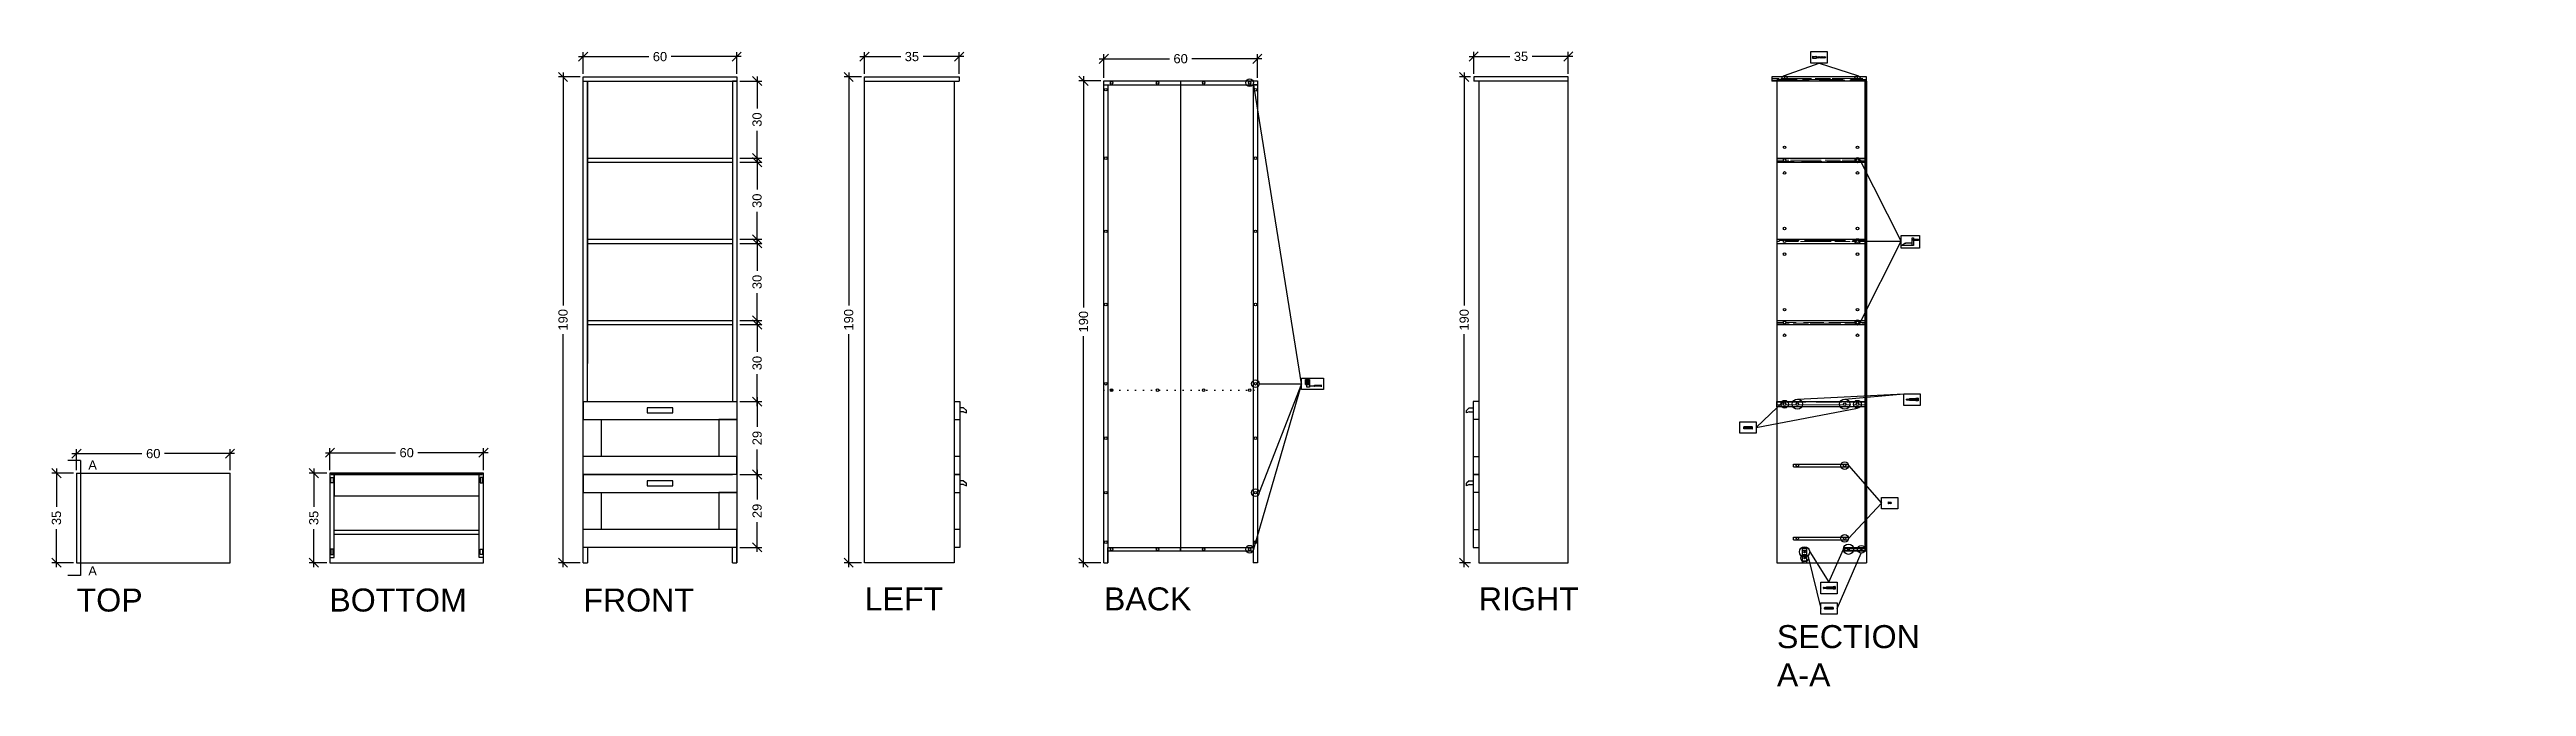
# Model space of a CAD drawing. Header units: inches. Extents: x 295 to 1263, y 137 to 386.
import ezdxf

# ---------------------------------------------------------------- set-up
doc = ezdxf.new("R2010")
doc.units = ezdxf.units.IN
doc.header["$MEASUREMENT"] = 0
doc.linetypes.add('ACAD_ISO07W100', pattern=[3, 0, -3])
doc.layers.get('DEFPOINTS').update_dxf_attribs({"color": 210})
for name, color, linetype in [('G-ANNO-TEXT', 3, 'Continuous'), ('ingrandimenti', 2, 'Continuous'), ('quote', 7, 'Continuous'), ('sezioni', 200, 'Continuous'), ('Viti', 4, 'Continuous')]:
    doc.layers.add(name, color=color, linetype=linetype)
doc.styles.add('ARIAL', font='Arial.ttf')
doc.dimstyles.new('TICK_36', dxfattribs={"dimtxt": 3.6, "dimasz": 3.6, "dimexe": 1.8, "dimexo": 1.2, "dimgap": 1.8, "dimtad": 0, "dimdec": 0, "dimzin": 0, "dimdsep": 46, "dimtxsty": 'ARIAL', "dimblk": 'OBLIQUE', "dimcen": 1.8, "dimdle": 1.8, "dimclrd": 256, "dimclrt": 256, "dimadec": 0, "dimazin": 0, "dimtfac": 1, "dimtdec": 0, "dimtmove": 1, "dimatfit": 3, "dimldrblk": 'OPEN90', "dimfxl": 1, "dimtfill": 1, "dimtolj": 1, "dimtzin": 0, "dimarcsym": 0})
pattern_1 = [(0, (-52.1926, -19.971), (4.4, 2), [30, -4, 10, -2]), (0, (-49.5326, -18.971), (-2, 2.66), [6, -0.66, 12, -1.5]), (0, (-51.1926, -18.2711), (10.4, 1.34), [16, -2.8, 8, -2])]

msp = doc.modelspace()

# ---------------------------------------------------------------- texts
at = {"layer": 'G-ANNO-TEXT', "char_height": 9, "attachment_point": 1, "style": 'ARIAL'}
for s, width, insert in [('{\\fArial|b0|i0|c0|p0;TOP}', 9, (305.2, 175.19)), ('{\\fArial|b0|i0|c0|p0;BOTTOM}', 9, (404.02, 175.19)), ('{\\fArial|b0|i0|c0|p0;FRONT}', 9, (503.32, 175.19)), ('{\\fArial|b0|i0|c0|p0;LEFT}', 9, (613.33, 175.6)), ('{\\fArial|b0|i0|c0|p0;BACK}', 9, (706.9, 175.64)), ('{\\fArial|b0|i0|c0|p0;RIGHT}', 9, (853.48, 175.64)), ('{\\fArial|b0|i0|c0|p0;SECTION A-A}', 44.9902, (970.05, 160.88))]:
    msp.add_mtext_dynamic_manual_height_columns(s, width=width, gutter_width=2.5, heights=[0], dxfattribs=dict(at, insert=insert))

# ---------------------------------------------------------------- blocks, each defined once
blk = doc.blocks.new('*U1')
blk.add_lwpolyline([(0, 0), (0, 0.1), (0.05, 0), (0.12, -0.4), (0.12, -0.5), (0.07, -0.4), (0, 0)])
blk = doc.blocks.new('*U2')
at = {"layer": 'Viti', "color": 0, "linetype": 'ByBlock', "lineweight": -2, "transparency": 16777216}
for p in [(42.38, 270.66), (42.6, 270.66), (42.81, 270.66), (43.03, 270.66), (43.24, 270.66)]:
    blk.add_blockref('*U1', p, dxfattribs=at)
blk = doc.blocks.new('*U3')
blk.add_lwpolyline([(0, 0), (0, 0.1), (0.05, 0), (0.12, -0.4), (0.12, -0.5), (0.07, -0.4), (0, 0)])
blk = doc.blocks.new('*U4')
at = {"layer": 'Viti', "color": 0, "linetype": 'ByBlock', "lineweight": -2, "transparency": 16777216}
for p in [(42.38, 270.66), (42.6, 270.66), (42.81, 270.66), (43.03, 270.66), (43.24, 270.66)]:
    blk.add_blockref('*U3', p, dxfattribs=at)
blk = doc.blocks.new('*U10')
blk.add_lwpolyline([(0, 0), (0, 0.15), (0.05, 0), (0.12, -0.4), (0.13, -0.55), (0.07, -0.4), (0, 0)])
blk = doc.blocks.new('*U11')
at = {"color": 0, "linetype": 'ByBlock', "lineweight": -2, "transparency": 16777216}
for p in [(42.38, 270.66), (42.62, 270.66), (42.85, 270.66), (43.09, 270.66), (43.32, 270.66), (43.56, 270.66), (43.79, 270.66), (44.03, 270.66), (44.26, 270.66), (44.5, 270.66), (44.73, 270.66), (44.97, 270.66), (45.2, 270.66), (45.44, 270.66)]:
    blk.add_blockref('*U10', p, dxfattribs=at)
blk = doc.blocks.new('100214')
for p, q in [((40.13, 270.93), (40.13, 269.99)), ((40.15, 270.93), (40.23, 270.81)), ((40.23, 270.11), (40.15, 269.99)), ((40.23, 270.81), (40.23, 270.11)), ((40.23, 270.81), (41.51, 270.81)), ((40.23, 270.11), (41.51, 270.11)), ((41.78, 270.68), (41.55, 270.8)), ((41.86, 270.24), (41.55, 270.12)), ((41.87, 270.66), (42, 270.66)), ((42.07, 270.26), (41.95, 270.26)), ((42, 270.66), (42.06, 270.66)), ((42.14, 270.26), (42.07, 270.26)), ((42.11, 270.66), (42.3, 270.66)), ((42.37, 270.26), (42.19, 270.26)), ((42.35, 270.66), (42.53, 270.66)), ((42.61, 270.26), (42.42, 270.26)), ((42.58, 270.66), (42.77, 270.66)), ((42.84, 270.26), (42.66, 270.26)), ((42.82, 270.66), (43.01, 270.66)), ((43.08, 270.26), (42.89, 270.26)), ((43.06, 270.66), (43.24, 270.66)), ((43.31, 270.26), (43.13, 270.26)), ((43.29, 270.66), (43.48, 270.66)), ((43.55, 270.26), (43.36, 270.26)), ((43.53, 270.66), (43.71, 270.66)), ((43.78, 270.26), (43.6, 270.26)), ((43.76, 270.66), (43.95, 270.66)), ((44.02, 270.26), (43.83, 270.26)), ((44, 270.66), (44.18, 270.66)), ((44.25, 270.26), (44.07, 270.26)), ((44.23, 270.66), (44.42, 270.66)), ((44.49, 270.26), (44.3, 270.26)), ((44.47, 270.66), (44.65, 270.66)), ((44.72, 270.26), (44.54, 270.26)), ((44.7, 270.66), (44.89, 270.66)), ((44.96, 270.26), (44.77, 270.26)), ((44.94, 270.66), (45.18, 270.66)), ((45.18, 270.26), (45.01, 270.26)), ((45.23, 270.61), (45.23, 270.31))]:
    blk.add_line(p, q)
for centre, radius, start, end in [((40.14, 270.93), 0.01, 33.69007, 180), ((40.14, 269.99), 0.01, 180, 326.30993), ((41.51, 270.71), 0.1, 63.1876, 90), ((41.51, 270.21), 0.1, 270, 292.16207), ((41.87, 270.86), 0.2, 243.1876, 256.98596), ((41.94, 270.06), 0.2, 100.21286, 112.16207), ((45.18, 270.61), 0.05, 360, 90), ((45.18, 270.31), 0.05, 270, 0)]:
    blk.add_arc(centre, radius, start, end)
blk.add_blockref('*U11', (-0.55, 0))
blk = doc.blocks.new('*U13')
blk.add_lwpolyline([(0, 0), (0, 0.1), (0.05, 0), (0.12, -0.4), (0.12, -0.5), (0.07, -0.4), (0, 0)])
blk = doc.blocks.new('*U14')
at = {"color": 0, "linetype": 'ByBlock', "lineweight": -2, "transparency": 16777216}
for p in [(42.38, 270.66), (42.61, 270.66), (42.84, 270.66), (43.06, 270.66)]:
    blk.add_blockref('*U13', p, dxfattribs=at)
blk = doc.blocks.new('100347')
for p, q in [((40.13, 252.09), (40.25, 251.93)), ((40.13, 252.09), (40.13, 251.29)), ((40.57, 251.89), (40.39, 251.89)), ((40.79, 251.89), (40.62, 251.89)), ((41.02, 251.89), (40.84, 251.89)), ((41.16, 251.89), (41.07, 251.89)), ((41.21, 251.85), (41.19, 251.87)), ((41.23, 251.82), (41.23, 251.56)), ((40.25, 251.44), (40.13, 251.29)), ((40.41, 251.49), (40.38, 251.49)), ((40.64, 251.49), (40.46, 251.49)), ((40.87, 251.49), (40.69, 251.49)), ((41.09, 251.49), (40.92, 251.49)), ((41.16, 251.49), (41.14, 251.49)), ((41.19, 251.5), (41.21, 251.52))]:
    blk.add_line(p, q)
for centre, radius, start, end in [((40.38, 252.09), 0.2, 230.24315, 257.66039), ((41.16, 251.84), 0.05, 45, 90), ((41.18, 251.82), 0.05, 0, 45), ((40.38, 251.29), 0.2, 90, 129.75685), ((41.16, 251.54), 0.05, 270, 315), ((41.18, 251.56), 0.05, 315, 0)]:
    blk.add_arc(centre, radius, start, end)
blk.add_blockref('*U14', (-2.04, -18.77))
blk = doc.blocks.new('_Oblique')
at = {"color": 0, "linetype": 'ByBlock', "lineweight": -2}
blk.add_line((-0.5, -0.5), (0.5, 0.5), dxfattribs=at)
blk = doc.blocks.new('*D32')
at = {"layer": 'DEFPOINTS', "color": 0, "transparency": 16777216}
for p in [(365.2, 227.95), (305.2, 220.3), (365.2, 220.3)]:
    blk.add_point(p, dxfattribs=at)
at = {"layer": 'quote', "lineweight": -2, "transparency": 16777216}
for p, q in [((303.4, 227.95), (330.79, 227.95)), ((367, 227.95), (339.6, 227.95))]:
    blk.add_line(p, q, dxfattribs=at)
at = {"layer": 'quote', "color": 0, "lineweight": -2, "transparency": 16777216}
for p, q in [((305.2, 221.5), (305.2, 229.75)), ((365.2, 221.5), (365.2, 229.75))]:
    blk.add_line(p, q, dxfattribs=at)
at = {"layer": 'quote', "lineweight": -2, "transparency": 16777216, "xscale": 3.6, "yscale": 3.6, "zscale": 3.6, "rotation": 180}
blk.add_blockref('_Oblique', (305.2, 227.95), dxfattribs=at)
at = {"layer": 'quote', "lineweight": -2, "transparency": 16777216, "xscale": 3.6, "yscale": 3.6, "zscale": 3.6}
blk.add_blockref('_Oblique', (365.2, 227.95), dxfattribs=at)
at = {"layer": 'quote', "transparency": 16777216, "insert": (335.2, 227.95), "char_height": 3.6, "attachment_point": 5, "style": 'ARIAL', "bg_fill": 3, "box_fill_scale": 1.25, "bg_fill_color": 256, "bg_fill_true_color": 13158600, "bg_fill_transparency": 0}
blk.add_mtext('\\A1;60', dxfattribs=at)
blk = doc.blocks.new('_Open90')
at = {"color": 0, "linetype": 'ByBlock', "lineweight": -2}
for p, q in [((0, 0), (-1, 0)), ((-0.5, 0.5), (0, 0)), ((0, 0), (-0.5, -0.5))]:
    blk.add_line(p, q, dxfattribs=at)
blk = doc.blocks.new('*D33')
at = {"layer": 'DEFPOINTS', "color": 0, "transparency": 16777216}
for p in [(305.2, 220.3), (297.36, 185.3), (305.2, 185.3)]:
    blk.add_point(p, dxfattribs=at)
at = {"layer": 'quote', "color": 0, "lineweight": -2, "transparency": 16777216}
for p, q in [((304, 220.3), (295.56, 220.3)), ((304, 185.3), (295.56, 185.3))]:
    blk.add_line(p, q, dxfattribs=at)
at = {"layer": 'quote', "lineweight": -2, "transparency": 16777216}
for p, q in [((297.36, 222.1), (297.36, 207.15)), ((297.36, 183.5), (297.36, 198.45))]:
    blk.add_line(p, q, dxfattribs=at)
at = {"layer": 'quote', "lineweight": -2, "transparency": 16777216, "xscale": 3.6, "yscale": 3.6, "zscale": 3.6}
for p, rotation in [((297.36, 220.3), 90), ((297.36, 185.3), 270)]:
    blk.add_blockref('_Oblique', p, dxfattribs=dict(at, rotation=rotation))
at = {"layer": 'quote', "transparency": 16777216, "insert": (297.36, 202.8), "char_height": 3.6, "attachment_point": 5, "rotation": 90, "style": 'ARIAL', "bg_fill": 3, "box_fill_scale": 1.25, "bg_fill_color": 256, "bg_fill_true_color": 13158600, "bg_fill_transparency": 0}
blk.add_mtext('\\A1;35', dxfattribs=at)
blk = doc.blocks.new('*D34')
at = {"layer": 'DEFPOINTS', "color": 0, "transparency": 16777216}
for p in [(404.28, 228.31), (404.28, 220.3), (464.28, 220.3)]:
    blk.add_point(p, dxfattribs=at)
at = {"layer": 'quote', "lineweight": -2, "transparency": 16777216}
for p, q in [((402.48, 228.31), (429.88, 228.31)), ((466.08, 228.31), (438.68, 228.31))]:
    blk.add_line(p, q, dxfattribs=at)
at = {"layer": 'quote', "color": 0, "lineweight": -2, "transparency": 16777216}
for p, q in [((404.28, 221.5), (404.28, 230.11)), ((464.28, 221.5), (464.28, 230.11))]:
    blk.add_line(p, q, dxfattribs=at)
at = {"layer": 'quote', "lineweight": -2, "transparency": 16777216, "xscale": 3.6, "yscale": 3.6, "zscale": 3.6, "rotation": 180}
blk.add_blockref('_Oblique', (404.28, 228.31), dxfattribs=at)
at = {"layer": 'quote', "lineweight": -2, "transparency": 16777216, "xscale": 3.6, "yscale": 3.6, "zscale": 3.6}
blk.add_blockref('_Oblique', (464.28, 228.31), dxfattribs=at)
at = {"layer": 'quote', "transparency": 16777216, "insert": (434.28, 228.31), "char_height": 3.6, "attachment_point": 5, "style": 'ARIAL', "bg_fill": 3, "box_fill_scale": 1.25, "bg_fill_color": 256, "bg_fill_true_color": 13158600, "bg_fill_transparency": 0}
blk.add_mtext('\\A1;60', dxfattribs=at)
blk = doc.blocks.new('*D35')
at = {"layer": 'DEFPOINTS', "color": 0, "transparency": 16777216}
for p in [(404.28, 220.3), (397.98, 185.3), (404.28, 185.3)]:
    blk.add_point(p, dxfattribs=at)
at = {"layer": 'quote', "color": 0, "lineweight": -2, "transparency": 16777216}
for p, q in [((403.08, 220.3), (396.18, 220.3)), ((403.08, 185.3), (396.18, 185.3))]:
    blk.add_line(p, q, dxfattribs=at)
at = {"layer": 'quote', "lineweight": -2, "transparency": 16777216}
for p, q in [((397.98, 222.1), (397.98, 207.15)), ((397.98, 183.5), (397.98, 198.45))]:
    blk.add_line(p, q, dxfattribs=at)
at = {"layer": 'quote', "lineweight": -2, "transparency": 16777216, "xscale": 3.6, "yscale": 3.6, "zscale": 3.6}
for p, rotation in [((397.98, 220.3), 90), ((397.98, 185.3), 270)]:
    blk.add_blockref('_Oblique', p, dxfattribs=dict(at, rotation=rotation))
at = {"layer": 'quote', "transparency": 16777216, "insert": (397.98, 202.8), "char_height": 3.6, "attachment_point": 5, "rotation": 90, "style": 'ARIAL', "bg_fill": 3, "box_fill_scale": 1.25, "bg_fill_color": 256, "bg_fill_true_color": 13158600, "bg_fill_transparency": 0}
blk.add_mtext('\\A1;35', dxfattribs=at)
blk = doc.blocks.new('*D39')
at = {"layer": 'DEFPOINTS', "color": 0, "transparency": 16777216}
for p in [(503.32, 375.3), (495.42, 185.3), (503.32, 185.3)]:
    blk.add_point(p, dxfattribs=at)
at = {"layer": 'quote', "color": 0, "lineweight": -2, "transparency": 16777216}
for p, q in [((502.12, 375.3), (493.62, 375.3)), ((502.12, 185.3), (493.62, 185.3))]:
    blk.add_line(p, q, dxfattribs=at)
at = {"layer": 'quote', "lineweight": -2, "transparency": 16777216}
for p, q in [((495.42, 377.1), (495.42, 285.91)), ((495.42, 183.5), (495.42, 274.69))]:
    blk.add_line(p, q, dxfattribs=at)
at = {"layer": 'quote', "lineweight": -2, "transparency": 16777216, "xscale": 3.6, "yscale": 3.6, "zscale": 3.6}
for p, rotation in [((495.42, 375.3), 90), ((495.42, 185.3), 270)]:
    blk.add_blockref('_Oblique', p, dxfattribs=dict(at, rotation=rotation))
at = {"layer": 'quote', "transparency": 16777216, "insert": (495.42, 280.3), "char_height": 3.6, "attachment_point": 5, "rotation": 90, "style": 'ARIAL', "bg_fill": 3, "box_fill_scale": 1.25, "bg_fill_color": 256, "bg_fill_true_color": 13158600, "bg_fill_transparency": 0}
blk.add_mtext('\\A1;190', dxfattribs=at)
blk = doc.blocks.new('*D41')
at = {"lineweight": -2, "transparency": 16777216}
for p, q in [((501.52, 383.23), (528.92, 383.23)), ((565.12, 383.23), (537.73, 383.23))]:
    blk.add_line(p, q, dxfattribs=at)
at = {"color": 0, "lineweight": -2, "transparency": 16777216}
for p, q in [((503.32, 376.5), (503.32, 385.03)), ((563.32, 376.5), (563.32, 385.03))]:
    blk.add_line(p, q, dxfattribs=at)
at = {"layer": 'DEFPOINTS', "color": 0, "transparency": 16777216}
for p in [(563.32, 383.23), (503.32, 375.3), (563.32, 375.3)]:
    blk.add_point(p, dxfattribs=at)
at = {"lineweight": -2, "transparency": 16777216, "xscale": 3.6, "yscale": 3.6, "zscale": 3.6, "rotation": 180}
blk.add_blockref('_Oblique', (503.32, 383.23), dxfattribs=at)
at = {"lineweight": -2, "transparency": 16777216, "xscale": 3.6, "yscale": 3.6, "zscale": 3.6}
blk.add_blockref('_Oblique', (563.32, 383.23), dxfattribs=at)
at = {"transparency": 16777216, "insert": (533.32, 383.23), "char_height": 3.6, "attachment_point": 5, "style": 'ARIAL', "bg_fill": 3, "box_fill_scale": 1.25, "bg_fill_color": 256, "bg_fill_true_color": 13158600, "bg_fill_transparency": 0}
blk.add_mtext('\\A1;60', dxfattribs=at)
blk = doc.blocks.new('*D42')
at = {"lineweight": -2, "transparency": 16777216}
for p, q in [((611.53, 383.25), (627.48, 383.25)), ((652.13, 383.25), (636.19, 383.25))]:
    blk.add_line(p, q, dxfattribs=at)
at = {"color": 0, "lineweight": -2, "transparency": 16777216}
for p, q in [((613.33, 376.5), (613.33, 385.05)), ((650.33, 376.5), (650.33, 385.05))]:
    blk.add_line(p, q, dxfattribs=at)
at = {"layer": 'DEFPOINTS', "color": 0, "transparency": 16777216}
for p in [(650.33, 383.25), (613.33, 375.3), (650.33, 375.3)]:
    blk.add_point(p, dxfattribs=at)
at = {"lineweight": -2, "transparency": 16777216, "xscale": 3.6, "yscale": 3.6, "zscale": 3.6, "rotation": 180}
blk.add_blockref('_Oblique', (613.33, 383.25), dxfattribs=at)
at = {"lineweight": -2, "transparency": 16777216, "xscale": 3.6, "yscale": 3.6, "zscale": 3.6}
blk.add_blockref('_Oblique', (650.33, 383.25), dxfattribs=at)
at = {"transparency": 16777216, "insert": (631.83, 383.25), "char_height": 3.6, "attachment_point": 5, "style": 'ARIAL', "bg_fill": 3, "box_fill_scale": 1.25, "bg_fill_color": 256, "bg_fill_true_color": 13158600, "bg_fill_transparency": 0}
blk.add_mtext('\\A1;35', dxfattribs=at)
blk = doc.blocks.new('*D43')
at = {"color": 0, "lineweight": -2, "transparency": 16777216}
for p, q in [((612.13, 375.3), (605.32, 375.3)), ((612.13, 185.3), (605.32, 185.3))]:
    blk.add_line(p, q, dxfattribs=at)
at = {"lineweight": -2, "transparency": 16777216}
for p, q in [((607.12, 377.1), (607.12, 285.91)), ((607.12, 183.5), (607.12, 274.69))]:
    blk.add_line(p, q, dxfattribs=at)
at = {"layer": 'DEFPOINTS', "color": 0, "transparency": 16777216}
for p in [(613.33, 375.3), (607.12, 185.3), (613.33, 185.3)]:
    blk.add_point(p, dxfattribs=at)
at = {"lineweight": -2, "transparency": 16777216, "xscale": 3.6, "yscale": 3.6, "zscale": 3.6}
for p, rotation in [((607.12, 375.3), 90), ((607.12, 185.3), 270)]:
    blk.add_blockref('_Oblique', p, dxfattribs=dict(at, rotation=rotation))
at = {"transparency": 16777216, "insert": (607.12, 280.3), "char_height": 3.6, "attachment_point": 5, "rotation": 90, "style": 'ARIAL', "bg_fill": 3, "box_fill_scale": 1.25, "bg_fill_color": 256, "bg_fill_true_color": 13158600, "bg_fill_transparency": 0}
blk.add_mtext('\\A1;190', dxfattribs=at)
blk = doc.blocks.new('*D44')
at = {"color": 0, "lineweight": -2, "transparency": 16777216}
for p, q in [((705.7, 373.8), (697.14, 373.8)), ((705.7, 185.3), (697.14, 185.3))]:
    blk.add_line(p, q, dxfattribs=at)
at = {"lineweight": -2, "transparency": 16777216}
for p, q in [((698.94, 375.6), (698.94, 285.16)), ((698.94, 183.5), (698.94, 273.94))]:
    blk.add_line(p, q, dxfattribs=at)
at = {"layer": 'DEFPOINTS', "color": 0, "transparency": 16777216}
for p in [(706.9, 373.8), (698.94, 185.3), (706.9, 185.3)]:
    blk.add_point(p, dxfattribs=at)
at = {"lineweight": -2, "transparency": 16777216, "xscale": 3.6, "yscale": 3.6, "zscale": 3.6}
for p, rotation in [((698.94, 373.8), 90), ((698.94, 185.3), 270)]:
    blk.add_blockref('_Oblique', p, dxfattribs=dict(at, rotation=rotation))
at = {"transparency": 16777216, "insert": (698.94, 279.55), "char_height": 3.6, "attachment_point": 5, "rotation": 90, "style": 'ARIAL', "bg_fill": 3, "box_fill_scale": 1.25, "bg_fill_color": 256, "bg_fill_true_color": 13158600, "bg_fill_transparency": 0}
blk.add_mtext('\\A1;190', dxfattribs=at)
blk = doc.blocks.new('*D45')
at = {"lineweight": -2, "transparency": 16777216}
for p, q in [((705.1, 382.41), (732.5, 382.41)), ((768.7, 382.41), (741.31, 382.41))]:
    blk.add_line(p, q, dxfattribs=at)
at = {"color": 0, "lineweight": -2, "transparency": 16777216}
for p, q in [((706.9, 375), (706.9, 384.21)), ((766.9, 375), (766.9, 384.21))]:
    blk.add_line(p, q, dxfattribs=at)
at = {"layer": 'DEFPOINTS', "color": 0, "transparency": 16777216}
for p in [(766.9, 382.41), (706.9, 373.8), (766.9, 373.8)]:
    blk.add_point(p, dxfattribs=at)
at = {"lineweight": -2, "transparency": 16777216, "xscale": 3.6, "yscale": 3.6, "zscale": 3.6, "rotation": 180}
blk.add_blockref('_Oblique', (706.9, 382.41), dxfattribs=at)
at = {"lineweight": -2, "transparency": 16777216, "xscale": 3.6, "yscale": 3.6, "zscale": 3.6}
blk.add_blockref('_Oblique', (766.9, 382.41), dxfattribs=at)
at = {"transparency": 16777216, "insert": (736.9, 382.41), "char_height": 3.6, "attachment_point": 5, "style": 'ARIAL', "bg_fill": 3, "box_fill_scale": 1.25, "bg_fill_color": 256, "bg_fill_true_color": 13158600, "bg_fill_transparency": 0}
blk.add_mtext('\\A1;60', dxfattribs=at)
blk = doc.blocks.new('*D46')
at = {"lineweight": -2, "transparency": 16777216}
for p, q in [((849.68, 383.3), (865.63, 383.3)), ((890.28, 383.3), (874.34, 383.3))]:
    blk.add_line(p, q, dxfattribs=at)
at = {"color": 0, "lineweight": -2, "transparency": 16777216}
for p, q in [((851.48, 376.5), (851.48, 385.1)), ((888.48, 376.5), (888.48, 385.1))]:
    blk.add_line(p, q, dxfattribs=at)
at = {"layer": 'DEFPOINTS', "color": 0, "transparency": 16777216}
for p in [(888.48, 383.3), (851.48, 375.3), (888.48, 375.3)]:
    blk.add_point(p, dxfattribs=at)
at = {"lineweight": -2, "transparency": 16777216, "xscale": 3.6, "yscale": 3.6, "zscale": 3.6, "rotation": 180}
blk.add_blockref('_Oblique', (851.48, 383.3), dxfattribs=at)
at = {"lineweight": -2, "transparency": 16777216, "xscale": 3.6, "yscale": 3.6, "zscale": 3.6}
blk.add_blockref('_Oblique', (888.48, 383.3), dxfattribs=at)
at = {"transparency": 16777216, "insert": (869.98, 383.3), "char_height": 3.6, "attachment_point": 5, "style": 'ARIAL', "bg_fill": 3, "box_fill_scale": 1.25, "bg_fill_color": 256, "bg_fill_true_color": 13158600, "bg_fill_transparency": 0}
blk.add_mtext('\\A1;35', dxfattribs=at)
blk = doc.blocks.new('*D47')
at = {"color": 0, "lineweight": -2, "transparency": 16777216}
for p, q in [((850.28, 375.3), (845.99, 375.3)), ((850.28, 185.3), (845.99, 185.3))]:
    blk.add_line(p, q, dxfattribs=at)
at = {"lineweight": -2, "transparency": 16777216}
for p, q in [((847.79, 377.1), (847.79, 285.91)), ((847.79, 183.5), (847.79, 274.69))]:
    blk.add_line(p, q, dxfattribs=at)
at = {"layer": 'DEFPOINTS', "color": 0, "transparency": 16777216}
for p in [(851.48, 375.3), (847.79, 185.3), (851.48, 185.3)]:
    blk.add_point(p, dxfattribs=at)
at = {"lineweight": -2, "transparency": 16777216, "xscale": 3.6, "yscale": 3.6, "zscale": 3.6}
for p, rotation in [((847.79, 375.3), 90), ((847.79, 185.3), 270)]:
    blk.add_blockref('_Oblique', p, dxfattribs=dict(at, rotation=rotation))
at = {"transparency": 16777216, "insert": (847.79, 280.3), "char_height": 3.6, "attachment_point": 5, "rotation": 90, "style": 'ARIAL', "bg_fill": 3, "box_fill_scale": 1.25, "bg_fill_color": 256, "bg_fill_true_color": 13158600, "bg_fill_transparency": 0}
blk.add_mtext('\\A1;190', dxfattribs=at)
blk = doc.blocks.new('*D48')
at = {"color": 0, "lineweight": -2, "transparency": 16777216}
for p, q in [((564.52, 248.3), (573.12, 248.3)), ((564.52, 219.8), (573.12, 219.8))]:
    blk.add_line(p, q, dxfattribs=at)
at = {"lineweight": -2, "transparency": 16777216}
for p, q in [((571.32, 250.1), (571.32, 238.48)), ((571.32, 218), (571.32, 229.62))]:
    blk.add_line(p, q, dxfattribs=at)
at = {"layer": 'DEFPOINTS', "color": 0, "transparency": 16777216}
for p in [(563.32, 248.3), (563.32, 219.8), (571.32, 219.8)]:
    blk.add_point(p, dxfattribs=at)
at = {"lineweight": -2, "transparency": 16777216, "xscale": 3.6, "yscale": 3.6, "zscale": 3.6}
for p, rotation in [((571.32, 248.3), 90), ((571.32, 219.8), 270)]:
    blk.add_blockref('_Oblique', p, dxfattribs=dict(at, rotation=rotation))
at = {"transparency": 16777216, "insert": (571.32, 234.05), "char_height": 3.6, "attachment_point": 5, "rotation": 90, "style": 'ARIAL', "bg_fill": 3, "box_fill_scale": 1.25, "bg_fill_color": 256, "bg_fill_true_color": 13158600, "bg_fill_transparency": 0}
blk.add_mtext('\\A1;29', dxfattribs=at)
blk = doc.blocks.new('*D49')
at = {"color": 0, "lineweight": -2, "transparency": 16777216}
for p, q in [((564.52, 219.8), (573.12, 219.8)), ((564.52, 191.3), (573.12, 191.3))]:
    blk.add_line(p, q, dxfattribs=at)
at = {"lineweight": -2, "transparency": 16777216}
for p, q in [((571.32, 221.6), (571.32, 209.98)), ((571.32, 189.5), (571.32, 201.12))]:
    blk.add_line(p, q, dxfattribs=at)
at = {"layer": 'DEFPOINTS', "color": 0, "transparency": 16777216}
for p in [(563.32, 219.8), (563.32, 191.3), (571.32, 191.3)]:
    blk.add_point(p, dxfattribs=at)
at = {"lineweight": -2, "transparency": 16777216, "xscale": 3.6, "yscale": 3.6, "zscale": 3.6}
for p, rotation in [((571.32, 219.8), 90), ((571.32, 191.3), 270)]:
    blk.add_blockref('_Oblique', p, dxfattribs=dict(at, rotation=rotation))
at = {"transparency": 16777216, "insert": (571.32, 205.55), "char_height": 3.6, "attachment_point": 5, "rotation": 90, "style": 'ARIAL', "bg_fill": 3, "box_fill_scale": 1.25, "bg_fill_color": 256, "bg_fill_true_color": 13158600, "bg_fill_transparency": 0}
blk.add_mtext('\\A1;29', dxfattribs=at)
blk = doc.blocks.new('*D54')
at = {"color": 0, "lineweight": -2, "transparency": 16777216}
for p, q in [((564.52, 373.7), (573.09, 373.7)), ((564.52, 343.55), (573.09, 343.55))]:
    blk.add_line(p, q, dxfattribs=at)
at = {"lineweight": -2, "transparency": 16777216}
for p, q in [((571.29, 375.5), (571.29, 362.98)), ((571.29, 341.75), (571.29, 354.27))]:
    blk.add_line(p, q, dxfattribs=at)
at = {"layer": 'DEFPOINTS', "color": 0, "transparency": 16777216}
for p in [(563.32, 373.7), (563.32, 343.55), (571.29, 343.55)]:
    blk.add_point(p, dxfattribs=at)
at = {"lineweight": -2, "transparency": 16777216, "xscale": 3.6, "yscale": 3.6, "zscale": 3.6}
for p, rotation in [((571.29, 373.7), 90), ((571.29, 343.55), 270)]:
    blk.add_blockref('_Oblique', p, dxfattribs=dict(at, rotation=rotation))
at = {"transparency": 16777216, "insert": (571.29, 358.62), "char_height": 3.6, "attachment_point": 5, "rotation": 90, "style": 'ARIAL', "bg_fill": 3, "box_fill_scale": 1.25, "bg_fill_color": 256, "bg_fill_true_color": 13158600, "bg_fill_transparency": 0}
blk.add_mtext('\\A1;30', dxfattribs=at)
blk = doc.blocks.new('*D55')
at = {"color": 0, "lineweight": -2, "transparency": 16777216}
for p, q in [((564.52, 341.95), (573.09, 341.95)), ((564.52, 311.8), (573.09, 311.8))]:
    blk.add_line(p, q, dxfattribs=at)
at = {"lineweight": -2, "transparency": 16777216}
for p, q in [((571.29, 343.75), (571.29, 331.23)), ((571.29, 310), (571.29, 322.52))]:
    blk.add_line(p, q, dxfattribs=at)
at = {"layer": 'DEFPOINTS', "color": 0, "transparency": 16777216}
for p in [(563.32, 341.95), (563.32, 311.8), (571.29, 311.8)]:
    blk.add_point(p, dxfattribs=at)
at = {"lineweight": -2, "transparency": 16777216, "xscale": 3.6, "yscale": 3.6, "zscale": 3.6}
for p, rotation in [((571.29, 341.95), 90), ((571.29, 311.8), 270)]:
    blk.add_blockref('_Oblique', p, dxfattribs=dict(at, rotation=rotation))
at = {"transparency": 16777216, "insert": (571.29, 326.87), "char_height": 3.6, "attachment_point": 5, "rotation": 90, "style": 'ARIAL', "bg_fill": 3, "box_fill_scale": 1.25, "bg_fill_color": 256, "bg_fill_true_color": 13158600, "bg_fill_transparency": 0}
blk.add_mtext('\\A1;30', dxfattribs=at)
blk = doc.blocks.new('*D56')
at = {"color": 0, "lineweight": -2, "transparency": 16777216}
for p, q in [((564.52, 310.2), (573.09, 310.2)), ((564.52, 280.01), (573.09, 280.01))]:
    blk.add_line(p, q, dxfattribs=at)
at = {"lineweight": -2, "transparency": 16777216}
for p, q in [((571.29, 312), (571.29, 299.46)), ((571.29, 278.21), (571.29, 290.75))]:
    blk.add_line(p, q, dxfattribs=at)
at = {"layer": 'DEFPOINTS', "color": 0, "transparency": 16777216}
for p in [(563.32, 310.2), (563.32, 280.01), (571.29, 280.01)]:
    blk.add_point(p, dxfattribs=at)
at = {"lineweight": -2, "transparency": 16777216, "xscale": 3.6, "yscale": 3.6, "zscale": 3.6}
for p, rotation in [((571.29, 310.2), 90), ((571.29, 280.01), 270)]:
    blk.add_blockref('_Oblique', p, dxfattribs=dict(at, rotation=rotation))
at = {"transparency": 16777216, "insert": (571.29, 295.11), "char_height": 3.6, "attachment_point": 5, "rotation": 90, "style": 'ARIAL', "bg_fill": 3, "box_fill_scale": 1.25, "bg_fill_color": 256, "bg_fill_true_color": 13158600, "bg_fill_transparency": 0}
blk.add_mtext('\\A1;30', dxfattribs=at)
blk = doc.blocks.new('*D57')
at = {"color": 0, "lineweight": -2, "transparency": 16777216}
for p, q in [((564.52, 278.45), (573.12, 278.45)), ((564.52, 248.3), (573.12, 248.3))]:
    blk.add_line(p, q, dxfattribs=at)
at = {"lineweight": -2, "transparency": 16777216}
for p, q in [((571.32, 280.25), (571.32, 267.73)), ((571.32, 246.5), (571.32, 259.02))]:
    blk.add_line(p, q, dxfattribs=at)
at = {"layer": 'DEFPOINTS', "color": 0, "transparency": 16777216}
for p in [(563.32, 278.45), (563.32, 248.3), (571.32, 248.3)]:
    blk.add_point(p, dxfattribs=at)
at = {"lineweight": -2, "transparency": 16777216, "xscale": 3.6, "yscale": 3.6, "zscale": 3.6}
for p, rotation in [((571.32, 278.45), 90), ((571.32, 248.3), 270)]:
    blk.add_blockref('_Oblique', p, dxfattribs=dict(at, rotation=rotation))
at = {"transparency": 16777216, "insert": (571.32, 263.37), "char_height": 3.6, "attachment_point": 5, "rotation": 90, "style": 'ARIAL', "bg_fill": 3, "box_fill_scale": 1.25, "bg_fill_color": 256, "bg_fill_true_color": 13158600, "bg_fill_transparency": 0}
blk.add_mtext('\\A1;30', dxfattribs=at)

# ---------------------------------------------------------------- hatches: boundary and pattern name
at = {"lineweight": 18}
h = msp.add_hatch(dxfattribs=at)
h.set_pattern_fill('AR-RROOF', color=256, scale=2)
h.set_pattern_definition(pattern_1)
h.paths.add_polyline_path([(1005.05, 375.3), (968.05, 375.3), (968.05, 373.7), (1005.05, 373.7)])
h.paths.add_polyline_path([(1005.05, 373.7), (1004.55, 373.7), (1004.55, 189.8), (1005.05, 189.8)])
h = msp.add_hatch(dxfattribs=at)
h.set_pattern_fill('AR-RROOF', color=256, scale=2)
h.set_pattern_definition(pattern_1)
h.paths.add_polyline_path([(1004.55, 343.55), (970.05, 343.55), (970.05, 341.95), (1004.55, 341.95)])
h.paths.add_polyline_path([(1002.05, 342.75, -1), (1001.05, 342.75, -1)], flags=16)
h.paths.add_polyline_path([(972.55, 342.75, -1), (973.55, 342.75, -1)], flags=16)
h.paths.add_polyline_path([(1004.55, 311.8), (970.05, 311.8), (970.05, 310.2), (1004.55, 310.2)])
h.paths.add_polyline_path([(972.55, 311, -1), (973.55, 311, -1)], flags=16)
h.paths.add_polyline_path([(1002.05, 311, -1), (1001.05, 311, -1)], flags=16)
h.paths.add_polyline_path([(1004.55, 280.05), (970.05, 280.05), (970.05, 278.45), (1004.55, 278.45)])
h.paths.add_polyline_path([(972.55, 279.25, -1), (973.55, 279.25, -1)], flags=16)
h.paths.add_polyline_path([(1002.05, 279.25, -1), (1001.05, 279.25, -1)], flags=16)
h = msp.add_hatch(dxfattribs=at)
h.set_pattern_fill('AR-RROOF', color=256, scale=2)
h.set_pattern_definition(pattern_1)
h.paths.add_polyline_path([(1004.55, 248.3), (970.05, 248.3), (970.05, 246.3), (1004.55, 246.3)])
h.paths.add_polyline_path([(997.05, 247.3, -1), (996.05, 247.3, -1)], flags=16)
h.paths.add_polyline_path([(977.55, 247.3, -1), (978.55, 247.3, -1)], flags=16)
h.paths.add_polyline_path([(1002.05, 247.3, -1), (1001.05, 247.3, -1)], flags=16)
h.paths.add_polyline_path([(972.55, 247.3, -1), (973.55, 247.3, -1)], flags=16)
h.paths.add_polyline_path([(981.61, 191.3), (980.11, 191.3), (980.11, 185.3), (981.61, 185.3)])
h.paths.add_polyline_path([(981.16, 187.1, -1), (980.56, 187.1, -1)], flags=16)
h.paths.add_polyline_path([(980.56, 189.5, -1), (981.16, 189.5, -1)], flags=16)
h.paths.add_polyline_path([(1004.55, 191.3), (996.55, 191.3), (996.55, 189.8), (1004.55, 189.8)])
h.paths.add_polyline_path([(997.75, 190.55, -1), (998.35, 190.55, -1)], flags=16)
h.paths.add_polyline_path([(1003.35, 190.55, -1), (1002.75, 190.55, -1)], flags=16)
at = {"ltscale": 5}
h = msp.add_hatch(dxfattribs=at)
h.set_pattern_fill('AR-RROOF', color=256, scale=5)
h.paths.add_polyline_path([(1260.23, 203.25, -0.125078), (1260.41, 203.96), (1234.73, 203.96), (1234.73, 202.46), (1260.45, 202.46, -0.138338)])
h.paths.add_polyline_path([(1243.23, 203.25, -1), (1244.23, 203.25, -1)], flags=16)
h = msp.add_hatch(dxfattribs=at)
h.set_pattern_fill('AR-RROOF', color=256, scale=5)
h.paths.add_polyline_path([(1263.13, 203.79, 0.032641), (1263.05, 203.96), (1260.41, 203.96, 0.125078), (1260.23, 203.25, 0.138338), (1260.45, 202.46), (1263.01, 202.46, 0.045696), (1263.13, 202.71)])
h.paths.add_polyline_path([(1262.23, 203.25, -1), (1261.23, 203.25, -1)], flags=16)

# ---------------------------------------------------------------- linework, layer by layer
for p, q in [((503.32, 375.3), (563.32, 375.3)), ((503.32, 185.3), (503.32, 375.3)), ((503.32, 373.7), (563.32, 373.7)), ((504.92, 248.3), (504.92, 373.7)), ((504.92, 373.7), (504.92, 263.26)), ((504.92, 373.7), (504.92, 343.55)), ((563.32, 373.7), (561.72, 373.7)), ((561.72, 373.7), (561.72, 248.3)), ((563.32, 375.3), (563.32, 185.3)), ((613.33, 375.3), (650.33, 375.3)), ((613.33, 185.3), (613.33, 375.3)), ((613.33, 373.7), (650.33, 373.7)), ((648.33, 375.3), (648.33, 375.3)), ((648.33, 373.7), (648.33, 185.3)), ((650.33, 375.3), (650.33, 373.7)), ((706.9, 372.23), (766.9, 372.23)), ((706.9, 372.23), (708.5, 372.23)), ((708.5, 372.23), (708.5, 185.3)), ((736.9, 373.8), (736.9, 189.8)), ((766.9, 372.23), (765.3, 372.23)), ((765.3, 372.23), (765.3, 185.3)), ((766.9, 372.23), (765.4, 372.23)), ((888.48, 375.3), (851.48, 375.3)), ((851.48, 375.3), (851.48, 373.7)), ((888.48, 373.7), (851.48, 373.7)), ((853.48, 375.3), (853.48, 375.3)), ((853.48, 373.7), (853.48, 185.3)), ((888.48, 185.3), (888.48, 375.3)), ((1005.05, 375.3), (968.05, 375.3)), ((968.05, 375.3), (968.05, 373.7)), ((1005.05, 373.7), (968.05, 373.7)), ((970.05, 375.3), (970.05, 375.3)), ((970.05, 373.7), (970.05, 185.3)), ((1005.05, 373.7), (1004.55, 373.7)), ((1005.05, 189.8), (1005.05, 375.3)), ((504.92, 343.55), (561.72, 343.55)), ((504.92, 343.55), (504.92, 341.95)), ((504.92, 341.95), (561.72, 341.95)), ((970.05, 343.55), (1004.55, 343.55)), ((970.05, 341.95), (1004.55, 341.95)), ((504.92, 311.8), (561.72, 311.8)), ((504.92, 310.2), (561.72, 310.2)), ((970.05, 311.8), (1004.55, 311.8)), ((970.05, 310.2), (1004.55, 310.2)), ((504.92, 280.05), (561.72, 280.05)), ((504.92, 278.45), (561.72, 278.45)), ((970.05, 280.05), (1004.55, 280.05)), ((970.05, 278.45), (1004.55, 278.45)), ((503.32, 219.8), (503.32, 248.3)), ((503.32, 248.3), (563.32, 248.3)), ((503.32, 248.3), (503.32, 241.3)), ((528.32, 245.86), (528.32, 243.86)), ((538.32, 245.86), (528.32, 245.86)), ((528.32, 243.86), (538.32, 243.86)), ((538.32, 243.86), (538.32, 245.86)), ((563.32, 248.3), (563.32, 219.8)), ((648.33, 248.3), (650.56, 248.3)), ((650.56, 248.3), (650.56, 191.3)), ((652.06, 245.86), (650.56, 245.86)), ((652.06, 244.37), (650.56, 244.37)), ((652.06, 245.86), (653.19, 244.86)), ((652.06, 244.37), (653.19, 243.86)), ((653.19, 243.86), (653.19, 244.86)), ((849.76, 245.86), (848.63, 244.86)), ((848.63, 243.86), (848.63, 244.86)), ((849.76, 244.37), (848.63, 243.86)), ((849.76, 245.86), (851.26, 245.86)), ((849.76, 244.37), (851.26, 244.37)), ((853.48, 248.3), (851.26, 248.3)), ((851.26, 248.3), (851.26, 191.3)), ((970.05, 248.3), (970.05, 246.3)), ((1024.51, 248.85), (1024.51, 249.42)), ((503.32, 241.3), (563.32, 241.3)), ((503.32, 241.3), (510.32, 241.3)), ((510.32, 241.3), (510.32, 226.8)), ((563.32, 241.3), (556.32, 241.3)), ((556.32, 241.3), (556.32, 226.8)), ((648.33, 241.3), (650.56, 241.3)), ((853.48, 241.3), (851.26, 241.3)), ((563.32, 226.8), (503.32, 226.8)), ((563.32, 219.8), (563.32, 226.8)), ((650.56, 226.8), (648.33, 226.8)), ((851.26, 226.8), (853.48, 226.8)), ((976.55, 223.8), (998.05, 223.8)), ((976.55, 222.8), (976.55, 223.8)), ((976.55, 222.8), (998.05, 222.8)), ((998.05, 222.8), (998.05, 223.8)), ((305.2, 220.3), (365.2, 220.3)), ((305.2, 220.3), (305.2, 185.3)), ((365.2, 185.3), (365.2, 220.3)), ((404.28, 220.3), (464.28, 220.3)), ((404.28, 220.3), (404.28, 185.3)), ((404.28, 220.3), (404.28, 219.8)), ((404.28, 220.3), (404.78, 220.3)), ((404.78, 220.3), (404.78, 219.8)), ((405.88, 187.3), (405.88, 219.8)), ((405.88, 219.8), (405.88, 211.8)), ((405.88, 219.8), (405.88, 211.5)), ((462.68, 187.3), (462.68, 219.8)), ((464.28, 220.3), (463.78, 220.3)), ((463.78, 220.3), (463.78, 219.8)), ((464.28, 185.3), (464.28, 220.3)), ((503.32, 191.3), (503.32, 219.8)), ((503.32, 219.8), (561.72, 219.8)), ((503.32, 219.8), (503.32, 212.8)), ((563.32, 219.8), (503.32, 219.8)), ((528.32, 217.36), (528.32, 215.36)), ((538.32, 217.36), (528.32, 217.36)), ((528.32, 215.36), (538.32, 215.36)), ((538.32, 215.36), (538.32, 217.36)), ((563.32, 219.8), (563.32, 191.3)), ((648.33, 219.8), (650.56, 219.8)), ((650.56, 219.8), (648.33, 219.8)), ((652.06, 217.36), (650.56, 217.36)), ((652.06, 215.87), (650.56, 215.87)), ((652.06, 217.36), (653.19, 216.36)), ((652.06, 215.87), (653.19, 215.36)), ((653.19, 215.36), (653.19, 216.36)), ((849.76, 217.36), (848.63, 216.36)), ((848.63, 215.36), (848.63, 216.36)), ((849.76, 215.87), (848.63, 215.36)), ((849.76, 217.36), (851.26, 217.36)), ((849.76, 215.87), (851.26, 215.87)), ((853.48, 219.8), (851.26, 219.8)), ((851.26, 219.8), (853.48, 219.8)), ((405.88, 211.5), (462.68, 211.5)), ((503.32, 212.8), (563.32, 212.8)), ((503.32, 212.8), (510.32, 212.8)), ((510.32, 212.8), (510.32, 198.3)), ((563.32, 212.8), (556.32, 212.8)), ((556.32, 212.8), (556.32, 198.3)), ((648.33, 212.8), (650.56, 212.8)), ((853.48, 212.8), (851.26, 212.8)), ((405.88, 196.5), (405.88, 198)), ((405.88, 198), (462.68, 198)), ((405.88, 196.5), (462.68, 196.5)), ((563.32, 198.3), (503.32, 198.3)), ((563.32, 191.3), (563.32, 198.3)), ((650.56, 198.3), (648.33, 198.3)), ((851.26, 198.3), (853.48, 198.3)), ((976.55, 195.3), (998.05, 195.3)), ((976.55, 194.3), (976.55, 195.3)), ((976.55, 194.3), (998.05, 194.3)), ((998.05, 194.3), (998.05, 195.3)), ((305.2, 185.3), (365.2, 185.3)), ((404.28, 187.3), (405.88, 187.3)), ((404.28, 185.3), (464.28, 185.3)), ((464.28, 187.3), (462.68, 187.3)), ((563.32, 191.3), (503.32, 191.3)), ((503.32, 185.3), (504.92, 185.3)), ((504.92, 191.3), (504.92, 185.3)), ((561.72, 185.3), (561.72, 191.3)), ((561.72, 185.3), (563.32, 185.3)), ((563.32, 185.3), (563.32, 191.3)), ((563.32, 185.3), (563.32, 190.3)), ((648.33, 185.3), (613.33, 185.3)), ((650.56, 191.3), (648.33, 191.3)), ((706.9, 185.3), (708.5, 185.3)), ((708.5, 185.3), (708.5, 191.3)), ((708.5, 191.3), (765.3, 191.3)), ((765.3, 191.3), (765.3, 189.8)), ((766.9, 185.3), (765.3, 185.3)), ((766.9, 189.8), (766.9, 185.3)), ((851.26, 191.3), (853.48, 191.3)), ((853.48, 185.3), (888.48, 185.3)), ((970.05, 185.3), (1005.05, 185.3)), ((980.11, 185.3), (980.11, 191.3)), ((980.11, 191.3), (981.61, 191.3)), ((981.61, 191.3), (981.61, 185.3)), ((1005.05, 189.8), (1005.05, 185.3)), ((992.09, 175.18), (992.09, 175.75))]:
    msp.add_line(p, q)
at = {"linetype": 'ACAD_ISO07W100'}
msp.add_line((706.9, 252.8), (766.9, 252.8), dxfattribs=at)
for points in [[(706.9, 185.3), (706.9, 373.8), (766.9, 373.8), (766.9, 189.8)], [(464.28, 219.8), (464.28, 220.3), (404.28, 220.3), (404.28, 219.8)], [(404.78, 219.8), (463.78, 219.8)], [(765.3, 189.8), (708.5, 189.8)]]:
    msp.add_lwpolyline(points)
for points in [[(1004.55, 373.7), (1005.05, 373.7), (1005.05, 189.8), (1004.55, 189.8)], [(970.05, 248.3), (1004.55, 248.3), (1004.55, 246.3), (970.05, 246.3)], [(404.28, 220.3), (404.28, 220.3), (404.28, 220.3), (404.28, 220.3)], [(736.9, 191.3), (765.3, 191.3), (765.3, 189.8), (736.9, 189.8)], [(1004.55, 189.8), (996.55, 189.8), (996.55, 191.3), (1004.55, 191.3)]]:
    msp.add_lwpolyline(points, close=True)
for points in [[(404.59, 216.61), (404.59, 218.51, -0.414214), (404.64, 218.56), (405.54, 218.56, -0.414214), (405.59, 218.51), (405.59, 216.61, -0.414214), (405.54, 216.56), (404.64, 216.56, -0.414214)], [(463.97, 216.61), (463.97, 218.51, 0.414214), (463.92, 218.56), (463.02, 218.56, 0.414214), (462.97, 218.51), (462.97, 216.61, 0.414214), (463.02, 216.56), (463.92, 216.56, 0.414214)], [(404.59, 190.49), (404.59, 188.59, 0.414214), (404.64, 188.54), (405.54, 188.54, 0.414214), (405.59, 188.59), (405.59, 190.49, 0.414214), (405.54, 190.54), (404.64, 190.54, 0.414214)], [(463.97, 190.49), (463.97, 188.59, -0.414214), (463.92, 188.54), (463.02, 188.54, -0.414214), (462.97, 188.59), (462.97, 190.49, -0.414214), (463.02, 190.54), (463.92, 190.54, -0.414214)]]:
    msp.add_lwpolyline(points, format="xyb", close=True)
at = {"layer": 'ingrandimenti'}
for p, q in [((973.05, 375.8), (986.55, 380.73)), ((986.55, 380.73), (1001.55, 375.8)), ((784.18, 255.3), (765.4, 373.02)), ((1018.64, 311), (1002.55, 342.75)), ((1002.55, 311), (1018.64, 311)), ((1002.55, 279.25), (1018.64, 311)), ((784.18, 255.3), (765.4, 190.58)), ((767.65, 255.3), (784.18, 255.3)), ((784.18, 255.3), (767.65, 212.7)), ((973.05, 248.8), (961.93, 238.14)), ((961.93, 238.14), (1001.55, 245.8)), ((978.05, 249.3), (1019.62, 251.3)), ((996.55, 249.3), (1019.62, 251.3)), ((998.05, 223.3), (1010.9, 208.56)), ((1010.9, 208.56), (998.05, 194.8)), ((982.36, 187.1), (987.19, 167.4)), ((982.86, 189.5), (990.4, 177.63)), ((990.4, 177.63), (996.05, 190.55)), ((993.61, 167.4), (1003.05, 189.05))]:
    msp.add_line(p, q, dxfattribs=at)
for points in [[(983.34, 385.19), (989.76, 385.19), (989.76, 380.73), (983.34, 380.73)], [(1018.64, 313.23), (1025.83, 313.23), (1025.84, 308.38), (1018.64, 308.38)], [(784.18, 257.53), (792.82, 257.53), (792.82, 253.07), (784.18, 253.07)], [(1019.62, 251.3), (1026.03, 251.3), (1026.03, 246.84), (1019.62, 246.84)], [(955.52, 240.37), (961.93, 240.37), (961.93, 235.91), (955.52, 235.91)], [(1010.9, 210.8), (1017.32, 210.8), (1017.32, 206.33), (1010.9, 206.33)], [(987.19, 177.63), (993.61, 177.63), (993.61, 173.17), (987.19, 173.17)], [(987.19, 169.64), (993.61, 169.64), (993.61, 165.17), (987.19, 165.17)]]:
    msp.add_lwpolyline(points, close=True, dxfattribs=at)
for centre, radius in [((763.9, 373.02), 1.5), ((973.05, 374.8), 1), ((1001.55, 374.8), 1), ((1001.55, 342.75), 1), ((1001.55, 311), 1), ((1001.55, 279.25), 1), ((766.15, 255.3), 1.5), ((973.05, 247.3), 1.5), ((978.05, 247.3), 2), ((996.55, 247.3), 2), ((1001.55, 247.3), 1.5), ((996.55, 223.3), 1.5), ((766.15, 212.7), 1.5), ((996.55, 194.8), 1.5), ((763.9, 190.58), 1.5), ((980.86, 189.5), 2), ((980.86, 187.1), 1.5), ((998.05, 190.55), 2), ((1003.05, 190.55), 1.5)]:
    msp.add_circle(centre, radius, dxfattribs=at)
at = {"layer": 'Viti'}
for p, q in [((973.05, 375.3), (973.05, 374.3)), ((1001.55, 374.3), (1001.55, 375.3)), ((1022.87, 310.32), (1020.37, 310.32)), ((1022.87, 309.32), (1022.87, 310.32)), ((1023.41, 312.32), (1023.41, 309.32)), ((1023.41, 311.23), (1023.41, 310.23)), ((1022.87, 309.32), (1018.87, 309.32)), ((785.75, 255), (785.75, 257)), ((785.75, 257), (787.25, 257)), ((785.75, 257), (785.75, 256.8)), ((785.75, 256.8), (787.25, 256.8)), ((785.75, 256.8), (785.75, 256.6)), ((785.75, 256.6), (787.25, 256.6)), ((785.75, 256.6), (785.75, 256.4)), ((785.75, 256.4), (787.25, 256.4)), ((785.75, 256.4), (785.75, 256.2)), ((785.75, 256.2), (787.25, 256.2)), ((785.75, 256.2), (785.75, 256)), ((785.75, 256), (787.25, 256)), ((785.75, 256), (785.75, 255.8)), ((785.75, 255.8), (787.25, 255.8)), ((785.75, 255.8), (785.75, 255.6)), ((785.75, 255.6), (787.25, 255.6)), ((785.75, 255.6), (785.75, 255.4)), ((785.75, 255.4), (787.25, 255.4)), ((785.75, 255.4), (785.75, 255.2)), ((785.75, 255.2), (787.25, 255.2)), ((785.75, 255.2), (785.75, 255)), ((785.75, 255), (787.25, 255)), ((786.25, 255), (787.25, 255)), ((786.25, 254), (786.25, 255)), ((787.25, 254), (786.25, 254)), ((787.25, 257), (787.25, 255)), ((787.25, 255), (787.25, 254)), ((787.25, 254.5), (788.87, 254.5)), ((788.87, 254.5), (789.15, 254.57)), ((788.87, 254.5), (789.13, 254.44)), ((789.13, 254.44), (789.23, 254.41)), ((789.15, 254.57), (789.23, 254.59)), ((789.34, 254.4), (789.31, 254.4)), ((789.38, 254.6), (789.33, 254.6)), ((790.67, 254.4), (789.34, 254.4)), ((790.71, 254.6), (789.38, 254.6)), ((790.77, 254.4), (790.67, 254.4)), ((790.81, 254.6), (790.71, 254.6)), ((790.91, 254.4), (790.81, 254.4)), ((790.95, 254.6), (790.84, 254.6)), ((791.05, 254.4), (790.95, 254.4)), ((791.09, 254.6), (790.98, 254.6)), ((791.19, 254.4), (791.08, 254.4)), ((791.22, 254.6), (791.12, 254.6)), ((791.32, 254.4), (791.22, 254.4)), ((791.36, 254.6), (791.26, 254.6)), ((791.46, 254.4), (791.36, 254.4)), ((791.5, 254.6), (791.4, 254.6)), ((791.6, 254.4), (791.5, 254.4)), ((791.64, 254.6), (791.53, 254.6)), ((791.7, 254.4), (791.63, 254.4)), ((791.7, 254.6), (791.67, 254.6)), ((791.87, 254.9), (791.79, 254.66)), ((791.79, 254.34), (791.87, 254.1)), ((791.87, 254.9), (791.87, 254.1)), ((1020.71, 248.97), (1020.71, 249.27)), ((1020.76, 249.32), (1020.79, 249.32)), ((1020.86, 248.92), (1020.76, 248.92)), ((1020.84, 249.32), (1021.01, 249.32)), ((1021.08, 248.92), (1020.91, 248.92)), ((1021.06, 249.32), (1021.22, 249.32)), ((1021.29, 248.92), (1021.13, 248.92)), ((1021.27, 249.32), (1021.44, 249.32)), ((1021.51, 248.92), (1021.34, 248.92)), ((1021.49, 249.32), (1021.65, 249.32)), ((1021.73, 248.92), (1021.56, 248.92)), ((1021.7, 249.32), (1021.86, 249.32)), ((1021.86, 248.92), (1021.78, 248.92)), ((1021.86, 248.77), (1021.86, 249.47)), ((1021.86, 249.47), (1024.11, 249.47)), ((1024.11, 248.77), (1021.86, 248.77)), ((1021.91, 249.17), (1021.91, 249.47)), ((1024.01, 249.42), (1021.91, 249.42)), ((1024.01, 249.17), (1021.91, 249.17)), ((1021.91, 248.77), (1021.91, 249.07)), ((1024.01, 249.07), (1021.91, 249.07)), ((1024.01, 248.82), (1021.91, 248.82)), ((1024.01, 249.17), (1024.01, 249.47)), ((1024.01, 248.77), (1024.01, 249.07)), ((1024.11, 248.77), (1024.11, 249.47)), ((1024.11, 249.32), (1024.42, 249.32)), ((1024.11, 248.92), (1024.42, 248.92)), ((1024.51, 249.62), (1024.51, 248.85)), ((1024.71, 249.42), (1024.51, 249.42)), ((1024.71, 248.82), (1024.52, 248.82)), ((1024.71, 248.82), (1024.71, 249.42)), ((1024.84, 248.62), (1024.84, 249.62)), ((1025.13, 249.17), (1024.84, 249.17)), ((1024.84, 249.08), (1025.13, 249.08)), ((957.08, 237.78), (957.08, 238.28)), ((957.18, 238.38), (957.18, 237.68)), ((960.38, 238.38), (957.18, 238.38)), ((960.38, 238.28), (957.18, 238.28)), ((957.18, 238.18), (960.38, 238.18)), ((960.38, 238.08), (957.18, 238.08)), ((957.18, 237.98), (960.38, 237.98)), ((960.38, 237.88), (957.18, 237.88)), ((957.18, 237.78), (960.38, 237.78)), ((960.38, 237.68), (957.18, 237.68)), ((960.38, 238.38), (960.38, 237.68)), ((960.48, 237.78), (960.48, 238.28)), ((988.29, 175.3), (988.29, 175.6)), ((988.34, 175.65), (988.36, 175.65)), ((988.43, 175.25), (988.34, 175.25)), ((988.41, 175.65), (988.58, 175.65)), ((988.65, 175.25), (988.48, 175.25)), ((988.63, 175.65), (988.8, 175.65)), ((988.87, 175.25), (988.7, 175.25)), ((988.85, 175.65), (989.01, 175.65)), ((989.08, 175.25), (988.92, 175.25)), ((989.06, 175.65), (989.23, 175.65)), ((989.3, 175.25), (989.13, 175.25)), ((989.28, 175.65), (989.44, 175.65)), ((989.44, 175.25), (989.35, 175.25)), ((989.44, 175.1), (989.44, 175.8)), ((989.44, 175.8), (991.69, 175.8)), ((991.69, 175.1), (989.44, 175.1)), ((989.49, 175.5), (989.49, 175.8)), ((991.59, 175.75), (989.49, 175.75)), ((991.59, 175.5), (989.49, 175.5)), ((989.49, 175.1), (989.49, 175.4)), ((991.59, 175.4), (989.49, 175.4)), ((991.59, 175.15), (989.49, 175.15)), ((991.59, 175.5), (991.59, 175.8)), ((991.59, 175.1), (991.59, 175.4)), ((991.69, 175.1), (991.69, 175.8)), ((991.69, 175.65), (992, 175.65)), ((991.69, 175.25), (992, 175.25)), ((992.09, 175.95), (992.09, 175.18)), ((992.29, 175.75), (992.09, 175.75)), ((992.29, 175.15), (992.09, 175.15)), ((992.29, 175.15), (992.29, 175.75)), ((992.42, 174.95), (992.42, 175.95)), ((992.7, 175.5), (992.42, 175.5)), ((992.42, 175.41), (992.7, 175.41)), ((988.7, 167.21), (988.7, 167.7)), ((988.8, 167.8), (988.8, 167.1)), ((992, 167.8), (988.8, 167.8)), ((992, 167.7), (988.8, 167.7)), ((988.8, 167.6), (992, 167.6)), ((992, 167.5), (988.8, 167.5)), ((988.8, 167.4), (992, 167.4)), ((992, 167.3), (988.8, 167.3)), ((988.8, 167.2), (992, 167.2)), ((992, 167.1), (988.8, 167.1)), ((992, 167.8), (992, 167.1)), ((992.1, 167.21), (992.1, 167.7))]:
    msp.add_line(p, q, dxfattribs=at)
for points in [[(1023.41, 309.32), (1022.87, 309.32), (1022.87, 312.32), (1023.41, 312.32)], [(1023.41, 311.88), (1025.41, 311.88), (1025.41, 311.38), (1023.41, 311.38)]]:
    msp.add_lwpolyline(points, close=True, dxfattribs=at)
for points in [[(790.84, 254.6), (790.83, 254.65), (790.81, 254.6), (790.77, 254.4), (790.78, 254.35), (790.81, 254.4), (790.84, 254.6)], [(790.98, 254.6), (790.97, 254.65), (790.95, 254.6), (790.91, 254.4), (790.92, 254.35), (790.95, 254.4), (790.98, 254.6)], [(791.12, 254.6), (791.11, 254.65), (791.09, 254.6), (791.05, 254.4), (791.06, 254.35), (791.08, 254.4), (791.12, 254.6)], [(791.26, 254.6), (791.25, 254.65), (791.22, 254.6), (791.19, 254.4), (791.19, 254.35), (791.22, 254.4), (791.26, 254.6)], [(791.4, 254.6), (791.38, 254.65), (791.36, 254.6), (791.32, 254.4), (791.33, 254.35), (791.36, 254.4), (791.4, 254.6)], [(791.53, 254.6), (791.52, 254.65), (791.5, 254.6), (791.46, 254.4), (791.47, 254.35), (791.5, 254.4), (791.53, 254.6)], [(791.67, 254.6), (791.66, 254.65), (791.64, 254.6), (791.6, 254.4), (791.61, 254.35), (791.63, 254.4), (791.67, 254.6)], [(1025.22, 249.62), (1025.22, 248.62), (1024.42, 248.62), (1024.42, 249.62), (1025.22, 249.62)], [(1024.59, 248.77), (1024.67, 248.77)], [(1024.75, 248.85), (1024.75, 249.62)], [(1024.84, 249.62), (1024.84, 249.53), (1025.13, 249.53)], [(1024.84, 248.62), (1024.84, 248.71), (1025.13, 248.71)], [(1025.22, 249.62), (1025.13, 249.62), (1025.13, 248.62)], [(992.8, 175.95), (992.8, 174.95), (992, 174.95), (992, 175.95), (992.8, 175.95)], [(992.17, 175.1), (992.25, 175.1)], [(992.33, 175.18), (992.33, 175.95)], [(992.42, 175.95), (992.42, 175.86), (992.7, 175.86)], [(992.42, 174.95), (992.42, 175.04), (992.7, 175.04)], [(992.8, 175.95), (992.7, 175.95), (992.7, 174.95)]]:
    msp.add_lwpolyline(points, dxfattribs=at)
for centre, radius in [((707.65, 370.3), 0.5), ((709.9, 373.02), 0.5), ((727.9, 373.02), 0.5), ((745.9, 373.02), 0.5), ((763.9, 373.02), 0.5), ((766.15, 370.23), 0.5), ((707.65, 343.5), 0.5), ((766.15, 343.5), 0.5), ((973.05, 347.75), 0.5), ((973.05, 342.75), 0.5), ((1001.55, 347.75), 0.5), ((1001.55, 342.75), 0.5), ((973.05, 337.75), 0.5), ((1001.55, 337.75), 0.5), ((707.65, 314.9), 0.5), ((766.15, 314.9), 0.5), ((973.05, 316), 0.5), ((973.05, 311), 0.5), ((1001.55, 316), 0.5), ((1001.55, 311), 0.5), ((973.05, 306), 0.5), ((1001.55, 306), 0.5), ((707.65, 286.3), 0.5), ((766.15, 286.3), 0.5), ((973.05, 284.25), 0.5), ((1001.55, 284.25), 0.5), ((973.05, 279.25), 0.5), ((973.05, 274.25), 0.5), ((1001.55, 279.25), 0.5), ((1001.55, 274.25), 0.5), ((707.65, 255.3), 0.5), ((709.9, 252.8), 0.5), ((727.9, 252.8), 0.5), ((745.9, 252.8), 0.5), ((763.9, 252.8), 0.5), ((766.15, 255.3), 0.5), ((973.05, 247.3), 0.5), ((978.05, 247.3), 0.5), ((996.55, 247.3), 0.5), ((1001.55, 247.3), 0.5), ((707.65, 234), 0.5), ((766.15, 234), 0.5), ((978.05, 223.3), 0.5), ((996.55, 223.3), 0.5), ((707.65, 212.7), 0.5), ((766.15, 212.7), 0.5), ((707.65, 193.3), 0.5), ((766.15, 193.3), 0.5), ((978.05, 194.8), 0.5), ((996.55, 194.8), 0.5), ((709.9, 190.58), 0.5), ((727.9, 190.58), 0.5), ((745.9, 190.58), 0.5), ((763.9, 190.58), 0.5), ((980.86, 189.5), 0.3), ((980.86, 187.1), 0.3), ((998.05, 190.55), 0.3), ((1003.05, 190.55), 0.3)]:
    msp.add_circle(centre, radius, dxfattribs=at)
for centre, radius, start, end in [((789.32, 254.29), 0.314, 87.31299, 105.04747), ((789.32, 254.75), 0.348, 255.22809, 265.5061), ((789.31, 254.7), 0.3, 266.60301, 270), ((791.7, 254.7), 0.1, 270, 336.98803), ((791.7, 254.3), 0.1, 23.01197, 90), ((1020.76, 249.27), 0.05, 90, 180), ((1020.76, 248.97), 0.05, 180, 270), ((988.34, 175.6), 0.05, 90, 180), ((988.34, 175.3), 0.05, 180, 270)]:
    msp.add_arc(centre, radius, start, end, dxfattribs=at)
for points in [[(1018.87, 309.32), (1019.37, 309.87), (1019.86, 310.34), (1020.45, 310.32)], [(1024.67, 248.77), (1024.71, 248.77), (1024.75, 248.81), (1024.75, 248.85)], [(957.08, 238.28), (957.08, 238.33), (957.13, 238.38), (957.18, 238.38)], [(957.18, 237.68), (957.13, 237.68), (957.08, 237.74), (957.08, 237.78)], [(960.48, 238.28), (960.48, 238.33), (960.43, 238.38), (960.38, 238.38)], [(960.38, 237.68), (960.43, 237.68), (960.48, 237.74), (960.48, 237.78)], [(992.25, 175.1), (992.28, 175.1), (992.33, 175.14), (992.33, 175.18)], [(988.7, 167.7), (988.7, 167.75), (988.75, 167.8), (988.8, 167.8)], [(988.8, 167.1), (988.75, 167.1), (988.7, 167.16), (988.7, 167.21)], [(992.1, 167.7), (992.1, 167.75), (992.05, 167.8), (992, 167.8)], [(992, 167.1), (992.05, 167.1), (992.1, 167.16), (992.1, 167.21)]]:
    msp.add_open_spline(points, degree=3, dxfattribs=at)

# ---------------------------------------------------------------- block references
for name, p in [('100214', (943.82, 112.53)), ('100347', (973.43, -43.02))]:
    msp.add_blockref(name, p, dxfattribs=at)
at = {"layer": 'Viti', "rotation": 180}
for name, p in [('*U2', (1064.16, 519.58)), ('*U4', (1031.73, 445.91))]:
    msp.add_blockref(name, p, dxfattribs=at)

msp.set_redraw_order([(e.dxf.handle, doc.entitydb.next_handle()) for e in msp.query("TEXT MTEXT ATTDEF DIMENSION ARC_DIMENSION")])  # texts and dimensions are drawn at this point

# ---------------------------------------------------------------- next in the draw order: dimensions: what is measured, and where the dimension line sits
for base, p1, p2, picture, middle in [((650.33, 383.25), (613.33, 375.3), (650.33, 375.3), '*D42', (631.83, 383.25)), ((888.48, 383.3), (851.48, 375.3), (888.48, 375.3), '*D46', (869.98, 383.3))]:
    dim = msp.add_linear_dim(base=base, p1=p1, p2=p2, text='35', dimstyle='TICK_36')
    dim.commit()
    dim.dimension.update_dxf_attribs({"geometry": picture, "text_midpoint": middle})
dim = msp.add_linear_dim(base=(698.94, 185.3), p1=(706.9, 373.8), p2=(706.9, 185.3), angle=90, text='190', dimstyle='TICK_36')
dim.commit()
dim.dimension.update_dxf_attribs({"geometry": '*D44', "text_midpoint": (698.94, 279.55)})
dim = msp.add_linear_dim(base=(571.32378381, 219.7996727), p1=(563.32388642, 248.2996727), p2=(563.32388642, 219.7996727), angle=90, dimstyle='TICK_36')
dim.commit()
dim.dimension.update_dxf_attribs({"geometry": '*D48', "text_midpoint": (571.32378381, 234.0496727)})
at = {"layer": 'quote'}
dim = msp.add_linear_dim(base=(495.42, 185.3), p1=(503.32, 375.3), p2=(503.32, 185.3), angle=90, dimstyle='TICK_36', dxfattribs=at)
dim.commit()
dim.dimension.update_dxf_attribs({"geometry": '*D39', "text_midpoint": (495.42, 280.3)})
for base, p1, p2, picture, middle in [((365.2, 227.95), (305.2, 220.3), (365.2, 220.3), '*D32', (335.2, 227.95)), ((404.28, 228.31), (464.28, 220.3), (404.28, 220.3), '*D34', (434.28, 228.31))]:
    dim = msp.add_linear_dim(base=base, p1=p1, p2=p2, dimstyle='TICK_36', dxfattribs=at)
    dim.commit()
    dim.dimension.update_dxf_attribs({"geometry": picture, "text_midpoint": middle})

# ---------------------------------------------------------------- next in the draw order: dimensions: what is measured, and where the dimension line sits
for base, p1, p2, picture, middle in [((563.32, 383.23), (503.32, 375.3), (563.32, 375.3), '*D41', (533.32, 383.23)), ((766.9, 382.41), (706.9, 373.8), (766.9, 373.8), '*D45', (736.9, 382.41))]:
    dim = msp.add_linear_dim(base=base, p1=p1, p2=p2, dimstyle='TICK_36')
    dim.commit()
    dim.dimension.update_dxf_attribs({"geometry": picture, "text_midpoint": middle})
for base, p1, p2, picture, middle in [((607.12, 185.3), (613.33, 375.3), (613.33, 185.3), '*D43', (607.12, 280.3)), ((847.79, 185.3), (851.48, 375.3), (851.48, 185.3), '*D47', (847.79, 280.3)), ((571.32378381, 191.2996727), (563.32388642, 219.7996727), (563.32388642, 191.2996727), '*D49', (571.32378381, 205.5496727))]:
    dim = msp.add_linear_dim(base=base, p1=p1, p2=p2, angle=90, dimstyle='TICK_36')
    dim.commit()
    dim.dimension.update_dxf_attribs({"geometry": picture, "text_midpoint": middle})
for base, p1, p2, picture, middle in [((297.36, 185.3), (305.2, 220.3), (305.2, 185.3), '*D33', (297.36, 202.8)), ((397.98, 185.3), (404.28, 220.3), (404.28, 185.3), '*D35', (397.98, 202.8))]:
    dim = msp.add_linear_dim(base=base, p1=p1, p2=p2, angle=90, dimstyle='TICK_36', dxfattribs=at)
    dim.commit()
    dim.dimension.update_dxf_attribs({"geometry": picture, "text_midpoint": middle})

# ---------------------------------------------------------------- next in the draw order: linework, layer by layer
at = {"layer": 'sezioni'}
for p, q in [((306.8, 225.3), (301.8, 225.3)), ((306.8, 225.3), (306.8, 180.3)), ((306.8, 180.3), (301.8, 180.3))]:
    msp.add_line(p, q, dxfattribs=at)

# ---------------------------------------------------------------- next in the draw order: texts
at = {"layer": 'sezioni', "char_height": 3.6, "attachment_point": 1, "style": 'ARIAL'}
for insert in [(309.8, 225.3), (309.8, 183.9)]:
    msp.add_mtext_dynamic_manual_height_columns('{\\fArial|b0|i0|c0|p0;A}', width=3.6, gutter_width=2.5, heights=[0], dxfattribs=dict(at, insert=insert))

# ---------------------------------------------------------------- next in the draw order: dimensions: what is measured, and where the dimension line sits
dim = msp.add_linear_dim(base=(571.29, 343.55), p1=(563.32, 373.7), p2=(563.32, 343.55), angle=90, dimstyle='TICK_36')
dim.commit()
dim.dimension.update_dxf_attribs({"geometry": '*D54', "text_midpoint": (571.29, 358.62)})

# ---------------------------------------------------------------- next in the draw order: dimensions: what is measured, and where the dimension line sits
dim = msp.add_linear_dim(base=(571.29, 311.8), p1=(563.32, 341.95), p2=(563.32, 311.8), angle=90, dimstyle='TICK_36')
dim.commit()
dim.dimension.update_dxf_attribs({"geometry": '*D55', "text_midpoint": (571.29, 326.87)})

# ---------------------------------------------------------------- next in the draw order: dimensions: what is measured, and where the dimension line sits
dim = msp.add_linear_dim(base=(571.29, 280.01), p1=(563.32, 310.2), p2=(563.32, 280.01), angle=90, dimstyle='TICK_36')
dim.commit()
dim.dimension.update_dxf_attribs({"geometry": '*D56', "text_midpoint": (571.29, 295.11)})

# ---------------------------------------------------------------- next in the draw order: dimensions: what is measured, and where the dimension line sits
dim = msp.add_linear_dim(base=(571.32, 248.3), p1=(563.32, 278.45), p2=(563.32, 248.3), angle=90, dimstyle='TICK_36')
dim.commit()
dim.dimension.update_dxf_attribs({"geometry": '*D57', "text_midpoint": (571.32, 263.37)})

doc.saveas('drawing.dxf')
